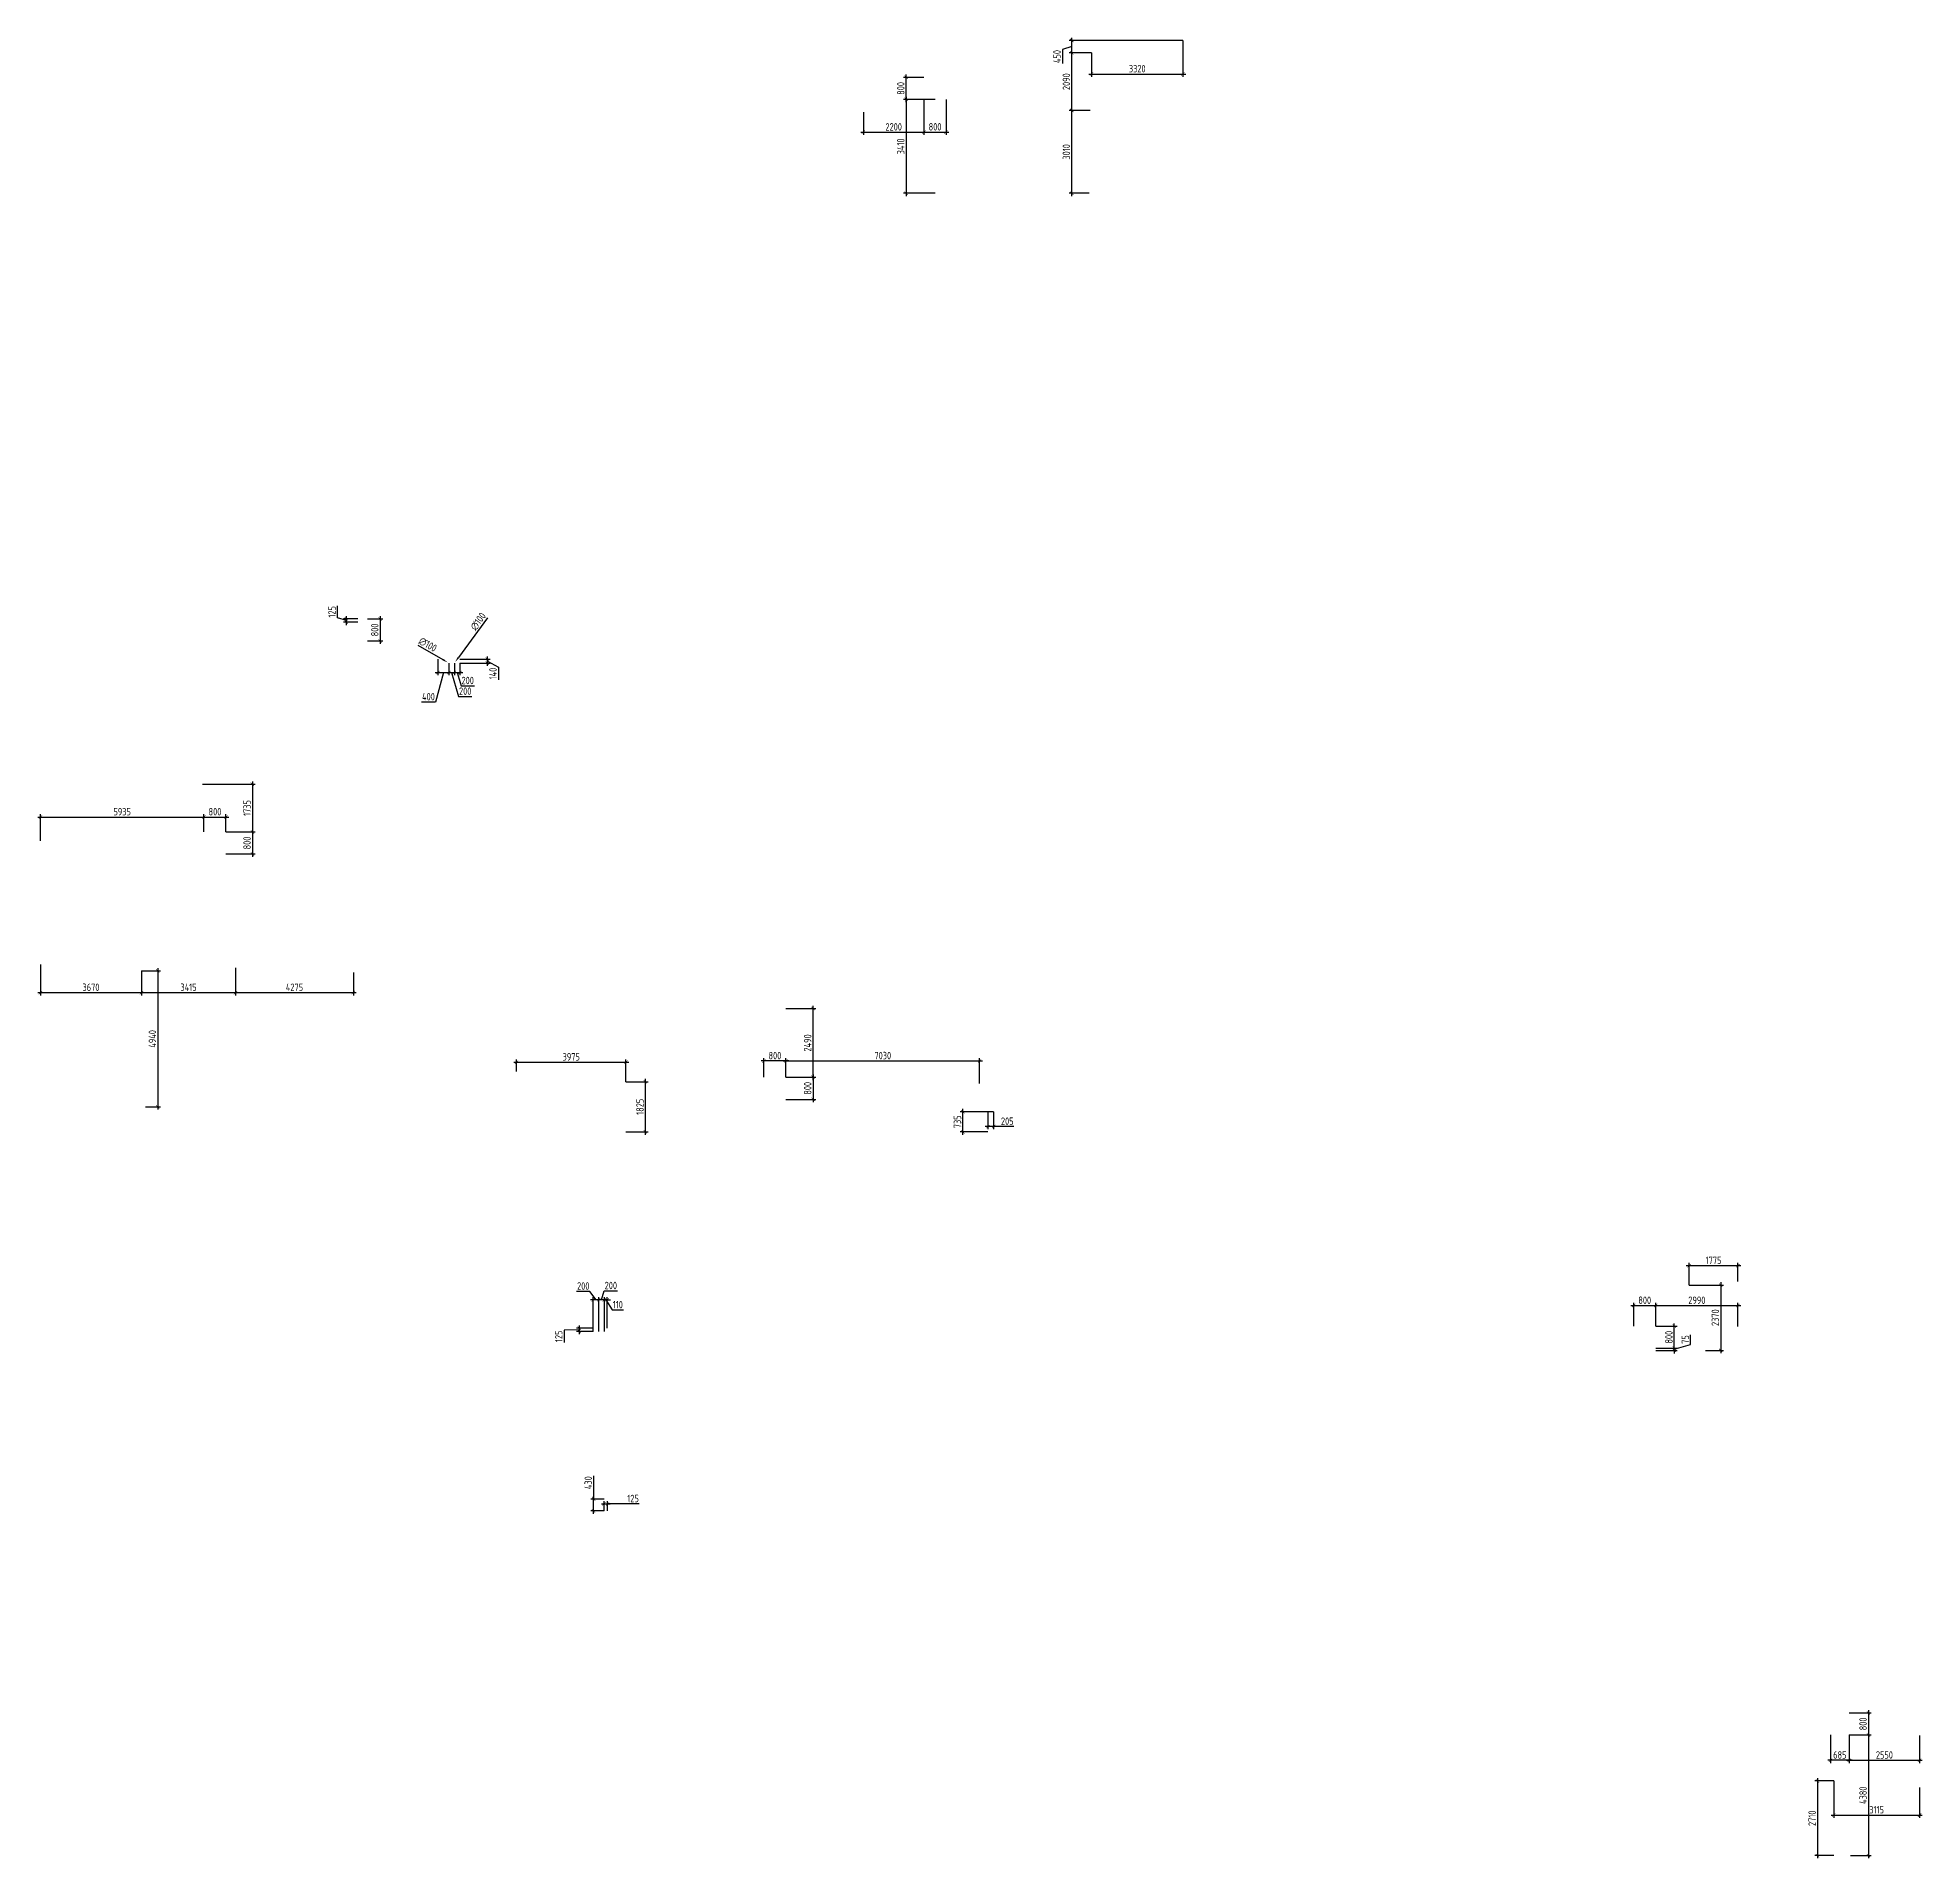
# Model space of a CAD drawing. Header units: millimetres. Extents: x -346952 to 536090, y 55086 to 131231.
# Drawn here: x -346952 to -278527, y 55406 to 121501 of the extents above; entities that cross this region are included whole.
import ezdxf

# ---------------------------------------------------------------- set-up
doc = ezdxf.new("R2010")
doc.units = ezdxf.units.MM
doc.layers.add('РАЗМЕРЫ КРОВЛИ ОВ', color=204, linetype='Continuous')
doc.layers.get('0').off()
doc.styles.add('ISOCPEUR', font='isocpeur.ttf', dxfattribs={"width": 0.7})
doc.dimstyles.new('R_100', dxfattribs={"dimtxt": 270, "dimasz": 120, "dimexe": 100, "dimexo": 0, "dimgap": 60, "dimtad": 1, "dimdec": 0, "dimrnd": 5, "dimzin": 0, "dimdsep": 46, "dimtxsty": 'ISOCPEUR', "dimblk": 'ARCHTICK', "dimcen": 0, "dimdle": 100, "dimclrd": 256, "dimclre": 256, "dimclrt": 256, "dimadec": 0, "dimazin": 0, "dimtfac": 2, "dimtdec": 0, "dimtofl": 0, "dimtmove": 1, "dimatfit": 3, "dimfxl": 1, "dimtvp": 3, "dimtolj": 1, "dimtzin": 0, "dimarcsym": 0})

msp = doc.modelspace()

# ---------------------------------------------------------------- blocks, each defined once
blk = doc.blocks.new('_ArchTick')
at = {"color": 0, "linetype": 'ByBlock', "const_width": 0.15}
blk.add_lwpolyline([(-0.5, -0.5), (0.5, 0.5)], dxfattribs=at)
blk = doc.blocks.new('*D3475')
at = {"layer": 'РАЗМЕРЫ КРОВЛИ ОВ', "lineweight": -2, "transparency": 16777216}
for p, q in [((-305372, 121401), (-305372, 120081)), ((-308690, 120951), (-308690, 120081)), ((-308790, 120181), (-305272, 120181))]:
    blk.add_line(p, q, dxfattribs=at)
at = {"layer": 'РАЗМЕРЫ КРОВЛИ ОВ', "lineweight": -2, "transparency": 16777216, "xscale": 120, "yscale": 120, "zscale": 120, "rotation": 180}
blk.add_blockref('_ArchTick', (-308690, 120181), dxfattribs=at)
at = {"layer": 'РАЗМЕРЫ КРОВЛИ ОВ', "lineweight": -2, "transparency": 16777216, "xscale": 120, "yscale": 120, "zscale": 120}
blk.add_blockref('_ArchTick', (-305372, 120181), dxfattribs=at)
at = {"layer": 'РАЗМЕРЫ КРОВЛИ ОВ', "transparency": 16777216, "insert": (-307031, 120376), "char_height": 270, "attachment_point": 5, "style": 'ISOCPEUR'}
blk.add_mtext('\\A1;3320', dxfattribs=at)
blk = doc.blocks.new('*D3476')
at = {"layer": 'РАЗМЕРЫ КРОВЛИ ОВ', "lineweight": -2, "transparency": 16777216}
for p, q in [((-308739, 118860), (-309508, 118860)), ((-309408, 115751), (-309408, 118960)), ((-308781, 115851), (-309508, 115851))]:
    blk.add_line(p, q, dxfattribs=at)
at = {"layer": 'РАЗМЕРЫ КРОВЛИ ОВ', "lineweight": -2, "transparency": 16777216, "xscale": 120, "yscale": 120, "zscale": 120}
for p, rotation in [((-309408, 118860), 90), ((-309408, 115851), 270)]:
    blk.add_blockref('_ArchTick', p, dxfattribs=dict(at, rotation=rotation))
at = {"layer": 'РАЗМЕРЫ КРОВЛИ ОВ', "transparency": 16777216, "insert": (-309603, 117355), "char_height": 270, "attachment_point": 5, "rotation": 90, "style": 'ISOCPEUR'}
blk.add_mtext('\\A1;3010', dxfattribs=at)
blk = doc.blocks.new('*D3477')
at = {"layer": 'РАЗМЕРЫ КРОВЛИ ОВ', "lineweight": -2, "transparency": 16777216}
for p, q in [((-308690, 120951), (-309508, 120951)), ((-309408, 118760), (-309408, 121051)), ((-308739, 118860), (-309508, 118860))]:
    blk.add_line(p, q, dxfattribs=at)
at = {"layer": 'РАЗМЕРЫ КРОВЛИ ОВ', "lineweight": -2, "transparency": 16777216, "xscale": 120, "yscale": 120, "zscale": 120}
for p, rotation in [((-309408, 120951), 90), ((-309408, 118860), 270)]:
    blk.add_blockref('_ArchTick', p, dxfattribs=dict(at, rotation=rotation))
at = {"layer": 'РАЗМЕРЫ КРОВЛИ ОВ', "transparency": 16777216, "insert": (-309603, 119905), "char_height": 270, "attachment_point": 5, "rotation": 90, "style": 'ISOCPEUR'}
blk.add_mtext('\\A1;2090', dxfattribs=at)
blk = doc.blocks.new('*D3478')
at = {"layer": 'РАЗМЕРЫ КРОВЛИ ОВ', "lineweight": -2, "transparency": 16777216}
for p, q in [((-309408, 121176), (-309748, 121067)), ((-305372, 121401), (-309508, 121401)), ((-309408, 120851), (-309408, 121501)), ((-309748, 121067), (-309748, 120569)), ((-308690, 120951), (-309508, 120951))]:
    blk.add_line(p, q, dxfattribs=at)
at = {"layer": 'РАЗМЕРЫ КРОВЛИ ОВ', "lineweight": -2, "transparency": 16777216, "xscale": 120, "yscale": 120, "zscale": 120}
for p, rotation in [((-309408, 121401), 90), ((-309408, 120951), 270)]:
    blk.add_blockref('_ArchTick', p, dxfattribs=dict(at, rotation=rotation))
at = {"layer": 'РАЗМЕРЫ КРОВЛИ ОВ', "transparency": 16777216, "insert": (-309943, 120818), "char_height": 270, "attachment_point": 5, "rotation": 90, "style": 'ISOCPEUR'}
blk.add_mtext('\\A1;450', dxfattribs=at)
blk = doc.blocks.new('*D3479')
at = {"layer": 'РАЗМЕРЫ КРОВЛИ ОВ', "lineweight": -2, "transparency": 16777216}
for p, q in [((-314372, 119259), (-315521, 119259)), ((-315421, 119359), (-315421, 115751)), ((-314372, 115851), (-315521, 115851))]:
    blk.add_line(p, q, dxfattribs=at)
at = {"layer": 'РАЗМЕРЫ КРОВЛИ ОВ', "lineweight": -2, "transparency": 16777216, "xscale": 120, "yscale": 120, "zscale": 120}
for p, rotation in [((-315421, 119259), 90), ((-315421, 115851), 270)]:
    blk.add_blockref('_ArchTick', p, dxfattribs=dict(at, rotation=rotation))
at = {"layer": 'РАЗМЕРЫ КРОВЛИ ОВ', "transparency": 16777216, "insert": (-315616, 117555), "char_height": 270, "attachment_point": 5, "rotation": 90, "style": 'ISOCPEUR'}
blk.add_mtext('\\A1;3410', dxfattribs=at)
blk = doc.blocks.new('*D3480')
at = {"layer": 'РАЗМЕРЫ КРОВЛИ ОВ', "lineweight": -2, "transparency": 16777216}
for p, q in [((-314773, 120061), (-315521, 120061)), ((-315421, 119159), (-315421, 120161)), ((-314372, 119259), (-315521, 119259))]:
    blk.add_line(p, q, dxfattribs=at)
at = {"layer": 'РАЗМЕРЫ КРОВЛИ ОВ', "lineweight": -2, "transparency": 16777216, "xscale": 120, "yscale": 120, "zscale": 120}
for p, rotation in [((-315421, 120061), 90), ((-315421, 119259), 270)]:
    blk.add_blockref('_ArchTick', p, dxfattribs=dict(at, rotation=rotation))
at = {"layer": 'РАЗМЕРЫ КРОВЛИ ОВ', "transparency": 16777216, "insert": (-315616, 119660), "char_height": 270, "attachment_point": 5, "rotation": 90, "style": 'ISOCPEUR'}
blk.add_mtext('\\A1;800', dxfattribs=at)
blk = doc.blocks.new('*D3481')
at = {"layer": 'РАЗМЕРЫ КРОВЛИ ОВ', "lineweight": -2, "transparency": 16777216}
for p, q in [((-314773, 119259), (-314773, 117970)), ((-316972, 118801), (-316972, 117970)), ((-317072, 118070), (-314673, 118070))]:
    blk.add_line(p, q, dxfattribs=at)
at = {"layer": 'РАЗМЕРЫ КРОВЛИ ОВ', "lineweight": -2, "transparency": 16777216, "xscale": 120, "yscale": 120, "zscale": 120, "rotation": 180}
blk.add_blockref('_ArchTick', (-316972, 118070), dxfattribs=at)
at = {"layer": 'РАЗМЕРЫ КРОВЛИ ОВ', "lineweight": -2, "transparency": 16777216, "xscale": 120, "yscale": 120, "zscale": 120}
blk.add_blockref('_ArchTick', (-314773, 118070), dxfattribs=at)
at = {"layer": 'РАЗМЕРЫ КРОВЛИ ОВ', "transparency": 16777216, "insert": (-315873, 118265), "char_height": 270, "attachment_point": 5, "style": 'ISOCPEUR'}
blk.add_mtext('\\A1;2200', dxfattribs=at)
blk = doc.blocks.new('*D3482')
at = {"layer": 'РАЗМЕРЫ КРОВЛИ ОВ', "lineweight": -2, "transparency": 16777216}
for p, q in [((-314773, 119259), (-314773, 117970)), ((-313971, 119259), (-313971, 117970)), ((-314873, 118070), (-313871, 118070))]:
    blk.add_line(p, q, dxfattribs=at)
at = {"layer": 'РАЗМЕРЫ КРОВЛИ ОВ', "lineweight": -2, "transparency": 16777216, "xscale": 120, "yscale": 120, "zscale": 120, "rotation": 180}
blk.add_blockref('_ArchTick', (-314773, 118070), dxfattribs=at)
at = {"layer": 'РАЗМЕРЫ КРОВЛИ ОВ', "lineweight": -2, "transparency": 16777216, "xscale": 120, "yscale": 120, "zscale": 120}
blk.add_blockref('_ArchTick', (-313971, 118070), dxfattribs=at)
at = {"layer": 'РАЗМЕРЫ КРОВЛИ ОВ', "transparency": 16777216, "insert": (-314372, 118265), "char_height": 270, "attachment_point": 5, "style": 'ISOCPEUR'}
blk.add_mtext('\\A1;800', dxfattribs=at)
blk = doc.blocks.new('*D3483')
at = {"layer": 'РАЗМЕРЫ КРОВЛИ ОВ', "lineweight": -2, "transparency": 16777216}
for p, q in [((-332422, 98936), (-332422, 98356)), ((-332022, 98797), (-332022, 98356)), ((-332522, 98456), (-331922, 98456)), ((-332222, 98456), (-332515, 97383)), ((-332515, 97383), (-333013, 97383))]:
    blk.add_line(p, q, dxfattribs=at)
at = {"layer": 'РАЗМЕРЫ КРОВЛИ ОВ', "lineweight": -2, "transparency": 16777216, "xscale": 120, "yscale": 120, "zscale": 120, "rotation": 180}
blk.add_blockref('_ArchTick', (-332422, 98456), dxfattribs=at)
at = {"layer": 'РАЗМЕРЫ КРОВЛИ ОВ', "lineweight": -2, "transparency": 16777216, "xscale": 120, "yscale": 120, "zscale": 120}
blk.add_blockref('_ArchTick', (-332022, 98456), dxfattribs=at)
at = {"layer": 'РАЗМЕРЫ КРОВЛИ ОВ', "transparency": 16777216, "insert": (-332764, 97578), "char_height": 270, "attachment_point": 5, "style": 'ISOCPEUR'}
blk.add_mtext('\\A1;400', dxfattribs=at)
blk = doc.blocks.new('*D3484')
at = {"layer": 'РАЗМЕРЫ КРОВЛИ ОВ', "lineweight": -2, "transparency": 16777216}
for p, q in [((-332022, 98797), (-332022, 98356)), ((-331822, 98797), (-331822, 98356)), ((-332122, 98456), (-331722, 98456)), ((-331922, 98456), (-331669, 97583)), ((-331669, 97583), (-331190, 97583))]:
    blk.add_line(p, q, dxfattribs=at)
at = {"layer": 'РАЗМЕРЫ КРОВЛИ ОВ', "lineweight": -2, "transparency": 16777216, "xscale": 120, "yscale": 120, "zscale": 120, "rotation": 180}
blk.add_blockref('_ArchTick', (-332022, 98456), dxfattribs=at)
at = {"layer": 'РАЗМЕРЫ КРОВЛИ ОВ', "lineweight": -2, "transparency": 16777216, "xscale": 120, "yscale": 120, "zscale": 120}
blk.add_blockref('_ArchTick', (-331822, 98456), dxfattribs=at)
at = {"layer": 'РАЗМЕРЫ КРОВЛИ ОВ', "transparency": 16777216, "insert": (-331430, 97778), "char_height": 270, "attachment_point": 5, "style": 'ISOCPEUR'}
blk.add_mtext('\\A1;200', dxfattribs=at)
blk = doc.blocks.new('*D3485')
at = {"layer": 'РАЗМЕРЫ КРОВЛИ ОВ', "lineweight": -2, "transparency": 16777216}
for p, q in [((-331822, 98797), (-331822, 98356)), ((-331622, 98797), (-331622, 98356)), ((-331922, 98456), (-331522, 98456)), ((-331722, 98456), (-331578, 97970)), ((-331578, 97970), (-331099, 97970))]:
    blk.add_line(p, q, dxfattribs=at)
at = {"layer": 'РАЗМЕРЫ КРОВЛИ ОВ', "lineweight": -2, "transparency": 16777216, "xscale": 120, "yscale": 120, "zscale": 120, "rotation": 180}
blk.add_blockref('_ArchTick', (-331822, 98456), dxfattribs=at)
at = {"layer": 'РАЗМЕРЫ КРОВЛИ ОВ', "lineweight": -2, "transparency": 16777216, "xscale": 120, "yscale": 120, "zscale": 120}
blk.add_blockref('_ArchTick', (-331622, 98456), dxfattribs=at)
at = {"layer": 'РАЗМЕРЫ КРОВЛИ ОВ', "transparency": 16777216, "insert": (-331339, 98165), "char_height": 270, "attachment_point": 5, "style": 'ISOCPEUR'}
blk.add_mtext('\\A1;200', dxfattribs=at)
blk = doc.blocks.new('*D3486')
at = {"layer": 'РАЗМЕРЫ КРОВЛИ ОВ', "lineweight": -2, "transparency": 16777216}
for p, q in [((-331622, 98936), (-330527, 98936)), ((-331622, 98797), (-330527, 98797)), ((-330627, 98697), (-330627, 99036)), ((-330627, 98866), (-330227, 98648)), ((-330227, 98648), (-330227, 98188))]:
    blk.add_line(p, q, dxfattribs=at)
at = {"layer": 'РАЗМЕРЫ КРОВЛИ ОВ', "lineweight": -2, "transparency": 16777216, "xscale": 120, "yscale": 120, "zscale": 120}
for p, rotation in [((-330627, 98936), 90), ((-330627, 98797), 270)]:
    blk.add_blockref('_ArchTick', p, dxfattribs=dict(at, rotation=rotation))
at = {"layer": 'РАЗМЕРЫ КРОВЛИ ОВ', "transparency": 16777216, "insert": (-330422, 98418), "char_height": 270, "attachment_point": 5, "rotation": 90, "style": 'ISOCPEUR'}
blk.add_mtext('\\A1;140', dxfattribs=at)
blk = doc.blocks.new('*D3487')
at = {"layer": 'РАЗМЕРЫ КРОВЛИ ОВ', "lineweight": -2, "transparency": 16777216}
blk.add_line((-333153, 99451), (-332239, 98922), dxfattribs=at)
at = {"layer": 'РАЗМЕРЫ КРОВЛИ ОВ', "transparency": 16777216}
blk.add_solid([(-332222, 98951), (-332255, 98893), (-332065, 98822)], dxfattribs=at)
at = {"layer": 'РАЗМЕРЫ КРОВЛИ ОВ', "transparency": 16777216, "insert": (-332790, 99467), "char_height": 270, "attachment_point": 5, "rotation": 329.96097, "style": 'ISOCPEUR'}
blk.add_mtext('\\A1;∅100', dxfattribs=at)
blk = doc.blocks.new('*D3488')
at = {"layer": 'РАЗМЕРЫ КРОВЛИ ОВ', "lineweight": -2, "transparency": 16777216}
blk.add_line((-330619, 100437), (-331674, 98999), dxfattribs=at)
at = {"layer": 'РАЗМЕРЫ КРОВЛИ ОВ', "transparency": 16777216}
blk.add_solid([(-331701, 99018), (-331647, 98979), (-331793, 98837)], dxfattribs=at)
at = {"layer": 'РАЗМЕРЫ КРОВЛИ ОВ', "transparency": 16777216, "insert": (-330957, 100306), "char_height": 270, "attachment_point": 5, "rotation": 53.73003, "style": 'ISOCPEUR'}
blk.add_mtext('\\A1;∅100', dxfattribs=at)
blk = doc.blocks.new('*D3489')
at = {"layer": 'РАЗМЕРЫ КРОВЛИ ОВ', "lineweight": -2, "transparency": 16777216}
for p, q in [((-336071, 100437), (-336071, 100878)), ((-335746, 100339), (-336071, 100437)), ((-335324, 100401), (-335846, 100401)), ((-335324, 100278), (-335846, 100278)), ((-335746, 100178), (-335746, 100501))]:
    blk.add_line(p, q, dxfattribs=at)
at = {"layer": 'РАЗМЕРЫ КРОВЛИ ОВ', "lineweight": -2, "transparency": 16777216, "xscale": 120, "yscale": 120, "zscale": 120}
for p, rotation in [((-335746, 100401), 90), ((-335746, 100278), 270)]:
    blk.add_blockref('_ArchTick', p, dxfattribs=dict(at, rotation=rotation))
at = {"layer": 'РАЗМЕРЫ КРОВЛИ ОВ', "transparency": 16777216, "insert": (-336266, 100657), "char_height": 270, "attachment_point": 5, "rotation": 90, "style": 'ISOCPEUR'}
blk.add_mtext('\\A1;125', dxfattribs=at)
blk = doc.blocks.new('*D3490')
at = {"layer": 'РАЗМЕРЫ КРОВЛИ ОВ', "lineweight": -2, "transparency": 16777216}
for p, q in [((-334972, 100401), (-334419, 100401)), ((-334519, 100501), (-334519, 99500)), ((-334972, 99600), (-334419, 99600))]:
    blk.add_line(p, q, dxfattribs=at)
at = {"layer": 'РАЗМЕРЫ КРОВЛИ ОВ', "lineweight": -2, "transparency": 16777216, "xscale": 120, "yscale": 120, "zscale": 120}
for p, rotation in [((-334519, 100401), 90), ((-334519, 99600), 270)]:
    blk.add_blockref('_ArchTick', p, dxfattribs=dict(at, rotation=rotation))
at = {"layer": 'РАЗМЕРЫ КРОВЛИ ОВ', "transparency": 16777216, "insert": (-334714, 100000), "char_height": 270, "attachment_point": 5, "rotation": 90, "style": 'ISOCPEUR'}
blk.add_mtext('\\A1;800', dxfattribs=at)
blk = doc.blocks.new('*D3491')
at = {"layer": 'РАЗМЕРЫ КРОВЛИ ОВ', "lineweight": -2, "transparency": 16777216}
for p, q in [((-346952, 93207), (-340817, 93207)), ((-346852, 92340), (-346852, 93307)), ((-340917, 92667), (-340917, 93307))]:
    blk.add_line(p, q, dxfattribs=at)
at = {"layer": 'РАЗМЕРЫ КРОВЛИ ОВ', "lineweight": -2, "transparency": 16777216, "xscale": 120, "yscale": 120, "zscale": 120, "rotation": 180}
blk.add_blockref('_ArchTick', (-346852, 93207), dxfattribs=at)
at = {"layer": 'РАЗМЕРЫ КРОВЛИ ОВ', "lineweight": -2, "transparency": 16777216, "xscale": 120, "yscale": 120, "zscale": 120}
blk.add_blockref('_ArchTick', (-340917, 93207), dxfattribs=at)
at = {"layer": 'РАЗМЕРЫ КРОВЛИ ОВ', "transparency": 16777216, "insert": (-343885, 93402), "char_height": 270, "attachment_point": 5, "style": 'ISOCPEUR'}
blk.add_mtext('\\A1;5935', dxfattribs=at)
blk = doc.blocks.new('*D3492')
at = {"layer": 'РАЗМЕРЫ КРОВЛИ ОВ', "lineweight": -2, "transparency": 16777216}
for p, q in [((-341017, 93207), (-340016, 93207)), ((-340917, 92667), (-340917, 93307)), ((-340116, 92667), (-340116, 93307))]:
    blk.add_line(p, q, dxfattribs=at)
at = {"layer": 'РАЗМЕРЫ КРОВЛИ ОВ', "lineweight": -2, "transparency": 16777216, "xscale": 120, "yscale": 120, "zscale": 120, "rotation": 180}
blk.add_blockref('_ArchTick', (-340917, 93207), dxfattribs=at)
at = {"layer": 'РАЗМЕРЫ КРОВЛИ ОВ', "lineweight": -2, "transparency": 16777216, "xscale": 120, "yscale": 120, "zscale": 120}
blk.add_blockref('_ArchTick', (-340116, 93207), dxfattribs=at)
at = {"layer": 'РАЗМЕРЫ КРОВЛИ ОВ', "transparency": 16777216, "insert": (-340516, 93402), "char_height": 270, "attachment_point": 5, "style": 'ISOCPEUR'}
blk.add_mtext('\\A1;800', dxfattribs=at)
blk = doc.blocks.new('*D3493')
at = {"layer": 'РАЗМЕРЫ КРОВЛИ ОВ', "lineweight": -2, "transparency": 16777216}
for p, q in [((-339155, 94501), (-339155, 92567)), ((-340972, 94401), (-339055, 94401)), ((-340116, 92667), (-339055, 92667))]:
    blk.add_line(p, q, dxfattribs=at)
at = {"layer": 'РАЗМЕРЫ КРОВЛИ ОВ', "lineweight": -2, "transparency": 16777216, "xscale": 120, "yscale": 120, "zscale": 120}
for p, rotation in [((-339155, 94401), 90), ((-339155, 92667), 270)]:
    blk.add_blockref('_ArchTick', p, dxfattribs=dict(at, rotation=rotation))
at = {"layer": 'РАЗМЕРЫ КРОВЛИ ОВ', "transparency": 16777216, "insert": (-339350, 93534), "char_height": 270, "attachment_point": 5, "rotation": 90, "style": 'ISOCPEUR'}
blk.add_mtext('\\A1;1735', dxfattribs=at)
blk = doc.blocks.new('*D3494')
at = {"layer": 'РАЗМЕРЫ КРОВЛИ ОВ', "lineweight": -2, "transparency": 16777216}
for p, q in [((-340116, 92667), (-339055, 92667)), ((-339155, 92767), (-339155, 91766)), ((-340116, 91866), (-339055, 91866))]:
    blk.add_line(p, q, dxfattribs=at)
at = {"layer": 'РАЗМЕРЫ КРОВЛИ ОВ', "lineweight": -2, "transparency": 16777216, "xscale": 120, "yscale": 120, "zscale": 120}
for p, rotation in [((-339155, 92667), 90), ((-339155, 91866), 270)]:
    blk.add_blockref('_ArchTick', p, dxfattribs=dict(at, rotation=rotation))
at = {"layer": 'РАЗМЕРЫ КРОВЛИ ОВ', "transparency": 16777216, "insert": (-339350, 92266), "char_height": 270, "attachment_point": 5, "rotation": 90, "style": 'ISOCPEUR'}
blk.add_mtext('\\A1;800', dxfattribs=at)
blk = doc.blocks.new('*D3495')
at = {"layer": 'РАЗМЕРЫ КРОВЛИ ОВ', "lineweight": -2, "transparency": 16777216}
for p, q in [((-319785, 86253), (-318702, 86253)), ((-318802, 83661), (-318802, 86353)), ((-319785, 83761), (-318702, 83761))]:
    blk.add_line(p, q, dxfattribs=at)
at = {"layer": 'РАЗМЕРЫ КРОВЛИ ОВ', "lineweight": -2, "transparency": 16777216, "xscale": 120, "yscale": 120, "zscale": 120}
for p, rotation in [((-318802, 86253), 90), ((-318802, 83761), 270)]:
    blk.add_blockref('_ArchTick', p, dxfattribs=dict(at, rotation=rotation))
at = {"layer": 'РАЗМЕРЫ КРОВЛИ ОВ', "transparency": 16777216, "insert": (-318997, 85007), "char_height": 270, "attachment_point": 5, "rotation": 90, "style": 'ISOCPEUR'}
blk.add_mtext('\\A1;2490', dxfattribs=at)
blk = doc.blocks.new('*D3496')
at = {"layer": 'РАЗМЕРЫ КРОВЛИ ОВ', "lineweight": -2, "transparency": 16777216}
for p, q in [((-319785, 83761), (-318702, 83761)), ((-318802, 83861), (-318802, 82859)), ((-319785, 82959), (-318702, 82959))]:
    blk.add_line(p, q, dxfattribs=at)
at = {"layer": 'РАЗМЕРЫ КРОВЛИ ОВ', "lineweight": -2, "transparency": 16777216, "xscale": 120, "yscale": 120, "zscale": 120}
for p, rotation in [((-318802, 83761), 90), ((-318802, 82959), 270)]:
    blk.add_blockref('_ArchTick', p, dxfattribs=dict(at, rotation=rotation))
at = {"layer": 'РАЗМЕРЫ КРОВЛИ ОВ', "transparency": 16777216, "insert": (-318997, 83360), "char_height": 270, "attachment_point": 5, "rotation": 90, "style": 'ISOCPEUR'}
blk.add_mtext('\\A1;800', dxfattribs=at)
blk = doc.blocks.new('*D3497')
at = {"layer": 'РАЗМЕРЫ КРОВЛИ ОВ', "lineweight": -2, "transparency": 16777216}
for p, q in [((-319685, 84353), (-320687, 84353)), ((-320587, 83761), (-320587, 84453)), ((-319785, 83761), (-319785, 84453))]:
    blk.add_line(p, q, dxfattribs=at)
at = {"layer": 'РАЗМЕРЫ КРОВЛИ ОВ', "lineweight": -2, "transparency": 16777216, "xscale": 120, "yscale": 120, "zscale": 120, "rotation": 180}
blk.add_blockref('_ArchTick', (-320587, 84353), dxfattribs=at)
at = {"layer": 'РАЗМЕРЫ КРОВЛИ ОВ', "lineweight": -2, "transparency": 16777216, "xscale": 120, "yscale": 120, "zscale": 120}
blk.add_blockref('_ArchTick', (-319785, 84353), dxfattribs=at)
at = {"layer": 'РАЗМЕРЫ КРОВЛИ ОВ', "transparency": 16777216, "insert": (-320186, 84548), "char_height": 270, "attachment_point": 5, "style": 'ISOCPEUR'}
blk.add_mtext('\\A1;800', dxfattribs=at)
blk = doc.blocks.new('*D3498')
at = {"layer": 'РАЗМЕРЫ КРОВЛИ ОВ', "lineweight": -2, "transparency": 16777216}
for p, q in [((-319885, 84353), (-312653, 84353)), ((-319785, 83761), (-319785, 84453)), ((-312753, 83533), (-312753, 84453))]:
    blk.add_line(p, q, dxfattribs=at)
at = {"layer": 'РАЗМЕРЫ КРОВЛИ ОВ', "lineweight": -2, "transparency": 16777216, "xscale": 120, "yscale": 120, "zscale": 120, "rotation": 180}
blk.add_blockref('_ArchTick', (-319785, 84353), dxfattribs=at)
at = {"layer": 'РАЗМЕРЫ КРОВЛИ ОВ', "lineweight": -2, "transparency": 16777216, "xscale": 120, "yscale": 120, "zscale": 120}
blk.add_blockref('_ArchTick', (-312753, 84353), dxfattribs=at)
at = {"layer": 'РАЗМЕРЫ КРОВЛИ ОВ', "transparency": 16777216, "insert": (-316269, 84548), "char_height": 270, "attachment_point": 5, "style": 'ISOCPEUR'}
blk.add_mtext('\\A1;7030', dxfattribs=at)
blk = doc.blocks.new('*D3499')
at = {"layer": 'РАЗМЕРЫ КРОВЛИ ОВ', "lineweight": -2, "transparency": 16777216}
for p, q in [((-312246, 82511), (-313462, 82511)), ((-313362, 81676), (-313362, 82611)), ((-312453, 81776), (-313462, 81776))]:
    blk.add_line(p, q, dxfattribs=at)
at = {"layer": 'РАЗМЕРЫ КРОВЛИ ОВ', "lineweight": -2, "transparency": 16777216, "xscale": 120, "yscale": 120, "zscale": 120}
for p, rotation in [((-313362, 82511), 90), ((-313362, 81776), 270)]:
    blk.add_blockref('_ArchTick', p, dxfattribs=dict(at, rotation=rotation))
at = {"layer": 'РАЗМЕРЫ КРОВЛИ ОВ', "transparency": 16777216, "insert": (-313557, 82143), "char_height": 270, "attachment_point": 5, "rotation": 90, "style": 'ISOCPEUR'}
blk.add_mtext('\\A1;735', dxfattribs=at)
blk = doc.blocks.new('*D3500')
at = {"layer": 'РАЗМЕРЫ КРОВЛИ ОВ', "lineweight": -2, "transparency": 16777216}
for p, q in [((-312453, 82511), (-312453, 81871)), ((-312246, 82511), (-312246, 81871)), ((-312146, 81971), (-312553, 81971)), ((-311511, 81971), (-312246, 81971))]:
    blk.add_line(p, q, dxfattribs=at)
at = {"layer": 'РАЗМЕРЫ КРОВЛИ ОВ', "lineweight": -2, "transparency": 16777216, "xscale": 120, "yscale": 120, "zscale": 120, "rotation": 180}
blk.add_blockref('_ArchTick', (-312453, 81971), dxfattribs=at)
at = {"layer": 'РАЗМЕРЫ КРОВЛИ ОВ', "lineweight": -2, "transparency": 16777216, "xscale": 120, "yscale": 120, "zscale": 120}
blk.add_blockref('_ArchTick', (-312246, 81971), dxfattribs=at)
at = {"layer": 'РАЗМЕРЫ КРОВЛИ ОВ', "transparency": 16777216, "insert": (-311750, 82166), "char_height": 270, "attachment_point": 5, "style": 'ISOCPEUR'}
blk.add_mtext('\\A1;205', dxfattribs=at)
blk = doc.blocks.new('*D3501')
at = {"layer": 'РАЗМЕРЫ КРОВЛИ ОВ', "lineweight": -2, "transparency": 16777216}
for p, q in [((-327284, 74591), (-327838, 74576)), ((-326779, 74654), (-327384, 74654)), ((-327284, 74429), (-327284, 74754)), ((-327838, 74576), (-327838, 74135)), ((-326779, 74529), (-327384, 74529))]:
    blk.add_line(p, q, dxfattribs=at)
at = {"layer": 'РАЗМЕРЫ КРОВЛИ ОВ', "lineweight": -2, "transparency": 16777216, "xscale": 120, "yscale": 120, "zscale": 120}
for p, rotation in [((-327284, 74654), 90), ((-327284, 74529), 270)]:
    blk.add_blockref('_ArchTick', p, dxfattribs=dict(at, rotation=rotation))
at = {"layer": 'РАЗМЕРЫ КРОВЛИ ОВ', "transparency": 16777216, "insert": (-328033, 74356), "char_height": 270, "attachment_point": 5, "rotation": 90, "style": 'ISOCPEUR'}
blk.add_mtext('\\A1;125', dxfattribs=at)
blk = doc.blocks.new('*D3502')
at = {"layer": 'РАЗМЕРЫ КРОВЛИ ОВ', "lineweight": -2, "transparency": 16777216}
for p, q in [((-326479, 75681), (-326381, 76006)), ((-326381, 76006), (-325902, 76006)), ((-326279, 75681), (-326679, 75681)), ((-326579, 74529), (-326579, 75781)), ((-326379, 74529), (-326379, 75781))]:
    blk.add_line(p, q, dxfattribs=at)
at = {"layer": 'РАЗМЕРЫ КРОВЛИ ОВ', "lineweight": -2, "transparency": 16777216, "xscale": 120, "yscale": 120, "zscale": 120, "rotation": 180}
blk.add_blockref('_ArchTick', (-326579, 75681), dxfattribs=at)
at = {"layer": 'РАЗМЕРЫ КРОВЛИ ОВ', "lineweight": -2, "transparency": 16777216, "xscale": 120, "yscale": 120, "zscale": 120}
blk.add_blockref('_ArchTick', (-326379, 75681), dxfattribs=at)
at = {"layer": 'РАЗМЕРЫ КРОВЛИ ОВ', "transparency": 16777216, "insert": (-326142, 76201), "char_height": 270, "attachment_point": 5, "style": 'ISOCPEUR'}
blk.add_mtext('\\A1;200', dxfattribs=at)
blk = doc.blocks.new('*D3503')
at = {"layer": 'РАЗМЕРЫ КРОВЛИ ОВ', "lineweight": -2, "transparency": 16777216}
for p, q in [((-326905, 75986), (-327384, 75986)), ((-326679, 75681), (-326905, 75986)), ((-326479, 75681), (-326879, 75681)), ((-326779, 74529), (-326779, 75781)), ((-326579, 74529), (-326579, 75781))]:
    blk.add_line(p, q, dxfattribs=at)
at = {"layer": 'РАЗМЕРЫ КРОВЛИ ОВ', "lineweight": -2, "transparency": 16777216, "xscale": 120, "yscale": 120, "zscale": 120, "rotation": 180}
blk.add_blockref('_ArchTick', (-326779, 75681), dxfattribs=at)
at = {"layer": 'РАЗМЕРЫ КРОВЛИ ОВ', "lineweight": -2, "transparency": 16777216, "xscale": 120, "yscale": 120, "zscale": 120}
blk.add_blockref('_ArchTick', (-326579, 75681), dxfattribs=at)
at = {"layer": 'РАЗМЕРЫ КРОВЛИ ОВ', "transparency": 16777216, "insert": (-327144, 76181), "char_height": 270, "attachment_point": 5, "style": 'ISOCPEUR'}
blk.add_mtext('\\A1;200', dxfattribs=at)
blk = doc.blocks.new('*D3504')
at = {"layer": 'РАЗМЕРЫ КРОВЛИ ОВ', "lineweight": -2, "transparency": 16777216}
for p, q in [((-326379, 75681), (-326499, 75681)), ((-326379, 74529), (-326379, 75781)), ((-326379, 75681), (-326271, 75681)), ((-326325, 75681), (-326092, 75312)), ((-326271, 74654), (-326271, 75781)), ((-326271, 75681), (-326151, 75681)), ((-326092, 75312), (-325689, 75312))]:
    blk.add_line(p, q, dxfattribs=at)
at = {"layer": 'РАЗМЕРЫ КРОВЛИ ОВ', "lineweight": -2, "transparency": 16777216, "xscale": 120, "yscale": 120, "zscale": 120}
blk.add_blockref('_ArchTick', (-326379, 75681), dxfattribs=at)
at = {"layer": 'РАЗМЕРЫ КРОВЛИ ОВ', "lineweight": -2, "transparency": 16777216, "xscale": 120, "yscale": 120, "zscale": 120, "rotation": 180}
blk.add_blockref('_ArchTick', (-326271, 75681), dxfattribs=at)
at = {"layer": 'РАЗМЕРЫ КРОВЛИ ОВ', "transparency": 16777216, "insert": (-325890, 75507), "char_height": 270, "attachment_point": 5, "style": 'ISOCPEUR'}
blk.add_mtext('\\A1;110', dxfattribs=at)
blk = doc.blocks.new('*D3505')
at = {"layer": 'РАЗМЕРЫ КРОВЛИ ОВ', "lineweight": -2, "transparency": 16777216}
for p, q in [((-326488, 68273), (-326162, 68273)), ((-326388, 68016), (-326388, 68373)), ((-326262, 68016), (-326262, 68373)), ((-325115, 68273), (-326262, 68273))]:
    blk.add_line(p, q, dxfattribs=at)
at = {"layer": 'РАЗМЕРЫ КРОВЛИ ОВ', "lineweight": -2, "transparency": 16777216, "xscale": 120, "yscale": 120, "zscale": 120, "rotation": 180}
blk.add_blockref('_ArchTick', (-326388, 68273), dxfattribs=at)
at = {"layer": 'РАЗМЕРЫ КРОВЛИ ОВ', "lineweight": -2, "transparency": 16777216, "xscale": 120, "yscale": 120, "zscale": 120}
blk.add_blockref('_ArchTick', (-326262, 68273), dxfattribs=at)
at = {"layer": 'РАЗМЕРЫ КРОВЛИ ОВ', "transparency": 16777216, "insert": (-325336, 68468), "char_height": 270, "attachment_point": 5, "style": 'ISOCPEUR'}
blk.add_mtext('\\A1;125', dxfattribs=at)
blk = doc.blocks.new('*D3506')
at = {"layer": 'РАЗМЕРЫ КРОВЛИ ОВ', "lineweight": -2, "transparency": 16777216}
for p, q in [((-326770, 69291), (-326770, 68445)), ((-326387, 68445), (-326870, 68445)), ((-326770, 67916), (-326770, 68545)), ((-326387, 68016), (-326870, 68016))]:
    blk.add_line(p, q, dxfattribs=at)
at = {"layer": 'РАЗМЕРЫ КРОВЛИ ОВ', "lineweight": -2, "transparency": 16777216, "xscale": 120, "yscale": 120, "zscale": 120}
for p, rotation in [((-326770, 68445), 90), ((-326770, 68016), 270)]:
    blk.add_blockref('_ArchTick', p, dxfattribs=dict(at, rotation=rotation))
at = {"layer": 'РАЗМЕРЫ КРОВЛИ ОВ', "transparency": 16777216, "insert": (-326965, 69042), "char_height": 270, "attachment_point": 5, "rotation": 90, "style": 'ISOCPEUR'}
blk.add_mtext('\\A1;430', dxfattribs=at)
blk = doc.blocks.new('*D3507')
at = {"layer": 'РАЗМЕРЫ КРОВЛИ ОВ', "lineweight": -2, "transparency": 16777216}
for p, q in [((-288206, 73924), (-287433, 73924)), ((-287533, 73886), (-286938, 74064)), ((-287533, 73924), (-287533, 74044)), ((-287533, 73847), (-287533, 73924)), ((-286938, 74064), (-286938, 74411)), ((-288202, 73847), (-287433, 73847)), ((-287533, 73847), (-287533, 73727))]:
    blk.add_line(p, q, dxfattribs=at)
at = {"layer": 'РАЗМЕРЫ КРОВЛИ ОВ', "lineweight": -2, "transparency": 16777216, "xscale": 120, "yscale": 120, "zscale": 120}
for p, rotation in [((-287533, 73924), 270), ((-287533, 73847), 90)]:
    blk.add_blockref('_ArchTick', p, dxfattribs=dict(at, rotation=rotation))
at = {"layer": 'РАЗМЕРЫ КРОВЛИ ОВ', "transparency": 16777216, "insert": (-287133, 74238), "char_height": 270, "attachment_point": 5, "rotation": 90, "style": 'ISOCPEUR'}
blk.add_mtext('\\A1;75', dxfattribs=at)
blk = doc.blocks.new('*D3508')
at = {"layer": 'РАЗМЕРЫ КРОВЛИ ОВ', "lineweight": -2, "transparency": 16777216}
for p, q in [((-288206, 74724), (-287433, 74724)), ((-287533, 73824), (-287533, 74824)), ((-288206, 73924), (-287433, 73924))]:
    blk.add_line(p, q, dxfattribs=at)
at = {"layer": 'РАЗМЕРЫ КРОВЛИ ОВ', "lineweight": -2, "transparency": 16777216, "xscale": 120, "yscale": 120, "zscale": 120}
for p, rotation in [((-287533, 74724), 90), ((-287533, 73924), 270)]:
    blk.add_blockref('_ArchTick', p, dxfattribs=dict(at, rotation=rotation))
at = {"layer": 'РАЗМЕРЫ КРОВЛИ ОВ', "transparency": 16777216, "insert": (-287728, 74324), "char_height": 270, "attachment_point": 5, "rotation": 90, "style": 'ISOCPEUR'}
blk.add_mtext('\\A1;800', dxfattribs=at)
blk = doc.blocks.new('*D3509')
at = {"layer": 'РАЗМЕРЫ КРОВЛИ ОВ', "lineweight": -2, "transparency": 16777216}
for p, q in [((-289106, 75472), (-288106, 75472)), ((-289006, 74724), (-289006, 75572)), ((-288206, 74724), (-288206, 75572))]:
    blk.add_line(p, q, dxfattribs=at)
at = {"layer": 'РАЗМЕРЫ КРОВЛИ ОВ', "lineweight": -2, "transparency": 16777216, "xscale": 120, "yscale": 120, "zscale": 120, "rotation": 180}
blk.add_blockref('_ArchTick', (-289006, 75472), dxfattribs=at)
at = {"layer": 'РАЗМЕРЫ КРОВЛИ ОВ', "lineweight": -2, "transparency": 16777216, "xscale": 120, "yscale": 120, "zscale": 120}
blk.add_blockref('_ArchTick', (-288206, 75472), dxfattribs=at)
at = {"layer": 'РАЗМЕРЫ КРОВЛИ ОВ', "transparency": 16777216, "insert": (-288606, 75667), "char_height": 270, "attachment_point": 5, "style": 'ISOCPEUR'}
blk.add_mtext('\\A1;800', dxfattribs=at)
blk = doc.blocks.new('*D3510')
at = {"layer": 'РАЗМЕРЫ КРОВЛИ ОВ', "lineweight": -2, "transparency": 16777216}
for p, q in [((-288306, 75472), (-285119, 75472)), ((-288206, 74724), (-288206, 75572)), ((-285219, 74714), (-285219, 75572))]:
    blk.add_line(p, q, dxfattribs=at)
at = {"layer": 'РАЗМЕРЫ КРОВЛИ ОВ', "lineweight": -2, "transparency": 16777216, "xscale": 120, "yscale": 120, "zscale": 120, "rotation": 180}
blk.add_blockref('_ArchTick', (-288206, 75472), dxfattribs=at)
at = {"layer": 'РАЗМЕРЫ КРОВЛИ ОВ', "lineweight": -2, "transparency": 16777216, "xscale": 120, "yscale": 120, "zscale": 120}
blk.add_blockref('_ArchTick', (-285219, 75472), dxfattribs=at)
at = {"layer": 'РАЗМЕРЫ КРОВЛИ ОВ', "transparency": 16777216, "insert": (-286712, 75667), "char_height": 270, "attachment_point": 5, "style": 'ISOCPEUR'}
blk.add_mtext('\\A1;2990', dxfattribs=at)
blk = doc.blocks.new('*D3511')
at = {"layer": 'РАЗМЕРЫ КРОВЛИ ОВ', "lineweight": -2, "transparency": 16777216}
for p, q in [((-281863, 59885), (-281863, 58863)), ((-281179, 59885), (-281179, 58863)), ((-281079, 58963), (-281963, 58963))]:
    blk.add_line(p, q, dxfattribs=at)
at = {"layer": 'РАЗМЕРЫ КРОВЛИ ОВ', "lineweight": -2, "transparency": 16777216, "xscale": 120, "yscale": 120, "zscale": 120, "rotation": 180}
blk.add_blockref('_ArchTick', (-281863, 58963), dxfattribs=at)
at = {"layer": 'РАЗМЕРЫ КРОВЛИ ОВ', "lineweight": -2, "transparency": 16777216, "xscale": 120, "yscale": 120, "zscale": 120}
blk.add_blockref('_ArchTick', (-281179, 58963), dxfattribs=at)
at = {"layer": 'РАЗМЕРЫ КРОВЛИ ОВ', "transparency": 16777216, "insert": (-281521, 59158), "char_height": 270, "attachment_point": 5, "style": 'ISOCPEUR'}
blk.add_mtext('\\A1;685', dxfattribs=at)
blk = doc.blocks.new('*D3512')
at = {"layer": 'РАЗМЕРЫ КРОВЛИ ОВ', "lineweight": -2, "transparency": 16777216}
for p, q in [((-281179, 59885), (-281179, 58863)), ((-278627, 59859), (-278627, 58863)), ((-281279, 58963), (-278527, 58963))]:
    blk.add_line(p, q, dxfattribs=at)
at = {"layer": 'РАЗМЕРЫ КРОВЛИ ОВ', "lineweight": -2, "transparency": 16777216, "xscale": 120, "yscale": 120, "zscale": 120, "rotation": 180}
blk.add_blockref('_ArchTick', (-281179, 58963), dxfattribs=at)
at = {"layer": 'РАЗМЕРЫ КРОВЛИ ОВ', "lineweight": -2, "transparency": 16777216, "xscale": 120, "yscale": 120, "zscale": 120}
blk.add_blockref('_ArchTick', (-278627, 58963), dxfattribs=at)
at = {"layer": 'РАЗМЕРЫ КРОВЛИ ОВ', "transparency": 16777216, "insert": (-279903, 59158), "char_height": 270, "attachment_point": 5, "style": 'ISOCPEUR'}
blk.add_mtext('\\A1;2550', dxfattribs=at)
blk = doc.blocks.new('*D3513')
at = {"layer": 'РАЗМЕРЫ КРОВЛИ ОВ', "lineweight": -2, "transparency": 16777216}
for p, q in [((-281179, 60686), (-280383, 60686)), ((-280483, 60786), (-280483, 59785)), ((-281179, 59885), (-280383, 59885))]:
    blk.add_line(p, q, dxfattribs=at)
at = {"layer": 'РАЗМЕРЫ КРОВЛИ ОВ', "lineweight": -2, "transparency": 16777216, "xscale": 120, "yscale": 120, "zscale": 120}
for p, rotation in [((-280483, 60686), 90), ((-280483, 59885), 270)]:
    blk.add_blockref('_ArchTick', p, dxfattribs=dict(at, rotation=rotation))
at = {"layer": 'РАЗМЕРЫ КРОВЛИ ОВ', "transparency": 16777216, "insert": (-280678, 60286), "char_height": 270, "attachment_point": 5, "rotation": 90, "style": 'ISOCPEUR'}
blk.add_mtext('\\A1;800', dxfattribs=at)
blk = doc.blocks.new('*D3514')
at = {"layer": 'РАЗМЕРЫ КРОВЛИ ОВ', "lineweight": -2, "transparency": 16777216}
for p, q in [((-281179, 59885), (-280383, 59885)), ((-280483, 59985), (-280483, 55406)), ((-281133, 55506), (-280383, 55506))]:
    blk.add_line(p, q, dxfattribs=at)
at = {"layer": 'РАЗМЕРЫ КРОВЛИ ОВ', "lineweight": -2, "transparency": 16777216, "xscale": 120, "yscale": 120, "zscale": 120}
for p, rotation in [((-280483, 59885), 90), ((-280483, 55506), 270)]:
    blk.add_blockref('_ArchTick', p, dxfattribs=dict(at, rotation=rotation))
at = {"layer": 'РАЗМЕРЫ КРОВЛИ ОВ', "transparency": 16777216, "insert": (-280678, 57695), "char_height": 270, "attachment_point": 5, "rotation": 90, "style": 'ISOCPEUR'}
blk.add_mtext('\\A1;4380', dxfattribs=at)
blk = doc.blocks.new('*D3762')
at = {"layer": 'РАЗМЕРЫ КРОВЛИ ОВ', "lineweight": -2, "transparency": 16777216}
for p, q in [((-346852, 87849), (-346852, 86734)), ((-343183, 87624), (-343183, 86734)), ((-346952, 86834), (-343083, 86834))]:
    blk.add_line(p, q, dxfattribs=at)
at = {"layer": 'РАЗМЕРЫ КРОВЛИ ОВ', "lineweight": -2, "transparency": 16777216, "xscale": 120, "yscale": 120, "zscale": 120, "rotation": 180}
blk.add_blockref('_ArchTick', (-346852, 86834), dxfattribs=at)
at = {"layer": 'РАЗМЕРЫ КРОВЛИ ОВ', "lineweight": -2, "transparency": 16777216, "xscale": 120, "yscale": 120, "zscale": 120}
blk.add_blockref('_ArchTick', (-343183, 86834), dxfattribs=at)
at = {"layer": 'РАЗМЕРЫ КРОВЛИ ОВ', "transparency": 16777216, "insert": (-345018, 87029), "char_height": 270, "attachment_point": 5, "style": 'ISOCPEUR'}
blk.add_mtext('\\A1;3670', dxfattribs=at)
blk = doc.blocks.new('*D3763')
at = {"layer": 'РАЗМЕРЫ КРОВЛИ ОВ', "lineweight": -2, "transparency": 16777216}
for p, q in [((-343183, 87624), (-343183, 86734)), ((-339768, 87732), (-339768, 86734)), ((-343283, 86834), (-339668, 86834))]:
    blk.add_line(p, q, dxfattribs=at)
at = {"layer": 'РАЗМЕРЫ КРОВЛИ ОВ', "lineweight": -2, "transparency": 16777216, "xscale": 120, "yscale": 120, "zscale": 120, "rotation": 180}
blk.add_blockref('_ArchTick', (-343183, 86834), dxfattribs=at)
at = {"layer": 'РАЗМЕРЫ КРОВЛИ ОВ', "lineweight": -2, "transparency": 16777216, "xscale": 120, "yscale": 120, "zscale": 120}
blk.add_blockref('_ArchTick', (-339768, 86834), dxfattribs=at)
at = {"layer": 'РАЗМЕРЫ КРОВЛИ ОВ', "transparency": 16777216, "insert": (-341475, 87029), "char_height": 270, "attachment_point": 5, "style": 'ISOCPEUR'}
blk.add_mtext('\\A1;3415', dxfattribs=at)
blk = doc.blocks.new('*D3764')
at = {"layer": 'РАЗМЕРЫ КРОВЛИ ОВ', "lineweight": -2, "transparency": 16777216}
for p, q in [((-339768, 87732), (-339768, 86734)), ((-335492, 87564), (-335492, 86734)), ((-339868, 86834), (-335392, 86834))]:
    blk.add_line(p, q, dxfattribs=at)
at = {"layer": 'РАЗМЕРЫ КРОВЛИ ОВ', "lineweight": -2, "transparency": 16777216, "xscale": 120, "yscale": 120, "zscale": 120, "rotation": 180}
blk.add_blockref('_ArchTick', (-339768, 86834), dxfattribs=at)
at = {"layer": 'РАЗМЕРЫ КРОВЛИ ОВ', "lineweight": -2, "transparency": 16777216, "xscale": 120, "yscale": 120, "zscale": 120}
blk.add_blockref('_ArchTick', (-335492, 86834), dxfattribs=at)
at = {"layer": 'РАЗМЕРЫ КРОВЛИ ОВ', "transparency": 16777216, "insert": (-337630, 87029), "char_height": 270, "attachment_point": 5, "style": 'ISOCPEUR'}
blk.add_mtext('\\A1;4275', dxfattribs=at)
blk = doc.blocks.new('*D3765')
at = {"layer": 'РАЗМЕРЫ КРОВЛИ ОВ', "lineweight": -2, "transparency": 16777216}
for p, q in [((-343183, 87624), (-342494, 87624)), ((-342594, 87724), (-342594, 82586)), ((-343043, 82686), (-342494, 82686))]:
    blk.add_line(p, q, dxfattribs=at)
at = {"layer": 'РАЗМЕРЫ КРОВЛИ ОВ', "lineweight": -2, "transparency": 16777216, "xscale": 120, "yscale": 120, "zscale": 120}
for p, rotation in [((-342594, 87624), 90), ((-342594, 82686), 270)]:
    blk.add_blockref('_ArchTick', p, dxfattribs=dict(at, rotation=rotation))
at = {"layer": 'РАЗМЕРЫ КРОВЛИ ОВ', "transparency": 16777216, "insert": (-342789, 85155), "char_height": 270, "attachment_point": 5, "rotation": 90, "style": 'ISOCPEUR'}
blk.add_mtext('\\A1;4940', dxfattribs=at)
blk = doc.blocks.new('*D3766')
at = {"layer": 'РАЗМЕРЫ КРОВЛИ ОВ', "lineweight": -2, "transparency": 16777216}
for p, q in [((-329669, 84307), (-325494, 84307)), ((-329569, 83975), (-329569, 84407)), ((-325594, 83600), (-325594, 84407))]:
    blk.add_line(p, q, dxfattribs=at)
at = {"layer": 'РАЗМЕРЫ КРОВЛИ ОВ', "lineweight": -2, "transparency": 16777216, "xscale": 120, "yscale": 120, "zscale": 120, "rotation": 180}
blk.add_blockref('_ArchTick', (-329569, 84307), dxfattribs=at)
at = {"layer": 'РАЗМЕРЫ КРОВЛИ ОВ', "lineweight": -2, "transparency": 16777216, "xscale": 120, "yscale": 120, "zscale": 120}
blk.add_blockref('_ArchTick', (-325594, 84307), dxfattribs=at)
at = {"layer": 'РАЗМЕРЫ КРОВЛИ ОВ', "transparency": 16777216, "insert": (-327582, 84502), "char_height": 270, "attachment_point": 5, "style": 'ISOCPEUR'}
blk.add_mtext('\\A1;3975', dxfattribs=at)
blk = doc.blocks.new('*D3767')
at = {"layer": 'РАЗМЕРЫ КРОВЛИ ОВ', "lineweight": -2, "transparency": 16777216}
for p, q in [((-325594, 83600), (-324791, 83600)), ((-324891, 83700), (-324891, 81676)), ((-325594, 81776), (-324791, 81776))]:
    blk.add_line(p, q, dxfattribs=at)
at = {"layer": 'РАЗМЕРЫ КРОВЛИ ОВ', "lineweight": -2, "transparency": 16777216, "xscale": 120, "yscale": 120, "zscale": 120}
for p, rotation in [((-324891, 83600), 90), ((-324891, 81776), 270)]:
    blk.add_blockref('_ArchTick', p, dxfattribs=dict(at, rotation=rotation))
at = {"layer": 'РАЗМЕРЫ КРОВЛИ ОВ', "transparency": 16777216, "insert": (-325086, 82688), "char_height": 270, "attachment_point": 5, "rotation": 90, "style": 'ISOCPEUR'}
blk.add_mtext('\\A1;1825', dxfattribs=at)
blk = doc.blocks.new('*D3768')
at = {"layer": 'РАЗМЕРЫ КРОВЛИ ОВ', "lineweight": -2, "transparency": 16777216}
for p, q in [((-287095, 76921), (-285119, 76921)), ((-286995, 76218), (-286995, 77021)), ((-285219, 76348), (-285219, 77021))]:
    blk.add_line(p, q, dxfattribs=at)
at = {"layer": 'РАЗМЕРЫ КРОВЛИ ОВ', "lineweight": -2, "transparency": 16777216, "xscale": 120, "yscale": 120, "zscale": 120, "rotation": 180}
blk.add_blockref('_ArchTick', (-286995, 76921), dxfattribs=at)
at = {"layer": 'РАЗМЕРЫ КРОВЛИ ОВ', "lineweight": -2, "transparency": 16777216, "xscale": 120, "yscale": 120, "zscale": 120}
blk.add_blockref('_ArchTick', (-285219, 76921), dxfattribs=at)
at = {"layer": 'РАЗМЕРЫ КРОВЛИ ОВ', "transparency": 16777216, "insert": (-286107, 77116), "char_height": 270, "attachment_point": 5, "style": 'ISOCPEUR'}
blk.add_mtext('\\A1;1775', dxfattribs=at)
blk = doc.blocks.new('*D3769')
at = {"layer": 'РАЗМЕРЫ КРОВЛИ ОВ', "lineweight": -2, "transparency": 16777216}
for p, q in [((-281742, 58214), (-281742, 56874)), ((-278627, 57980), (-278627, 56874)), ((-281842, 56974), (-278527, 56974))]:
    blk.add_line(p, q, dxfattribs=at)
at = {"layer": 'РАЗМЕРЫ КРОВЛИ ОВ', "lineweight": -2, "transparency": 16777216, "xscale": 120, "yscale": 120, "zscale": 120, "rotation": 180}
blk.add_blockref('_ArchTick', (-281742, 56974), dxfattribs=at)
at = {"layer": 'РАЗМЕРЫ КРОВЛИ ОВ', "lineweight": -2, "transparency": 16777216, "xscale": 120, "yscale": 120, "zscale": 120}
blk.add_blockref('_ArchTick', (-278627, 56974), dxfattribs=at)
at = {"layer": 'РАЗМЕРЫ КРОВЛИ ОВ', "transparency": 16777216, "insert": (-280185, 57169), "char_height": 270, "attachment_point": 5, "style": 'ISOCPEUR'}
blk.add_mtext('\\A1;3115', dxfattribs=at)
blk = doc.blocks.new('*D3770')
at = {"layer": 'РАЗМЕРЫ КРОВЛИ ОВ', "lineweight": -2, "transparency": 16777216}
for p, q in [((-281742, 58214), (-282432, 58214)), ((-282332, 58314), (-282332, 55406)), ((-281742, 55506), (-282432, 55506))]:
    blk.add_line(p, q, dxfattribs=at)
at = {"layer": 'РАЗМЕРЫ КРОВЛИ ОВ', "lineweight": -2, "transparency": 16777216, "xscale": 120, "yscale": 120, "zscale": 120}
for p, rotation in [((-282332, 58214), 90), ((-282332, 55506), 270)]:
    blk.add_blockref('_ArchTick', p, dxfattribs=dict(at, rotation=rotation))
at = {"layer": 'РАЗМЕРЫ КРОВЛИ ОВ', "transparency": 16777216, "insert": (-282527, 56860), "char_height": 270, "attachment_point": 5, "rotation": 90, "style": 'ISOCPEUR'}
blk.add_mtext('\\A1;2710', dxfattribs=at)
blk = doc.blocks.new('*D3771')
at = {"layer": 'РАЗМЕРЫ КРОВЛИ ОВ', "lineweight": -2, "transparency": 16777216}
for p, q in [((-286995, 76218), (-285748, 76218)), ((-285848, 76318), (-285848, 73747)), ((-286395, 73847), (-285748, 73847))]:
    blk.add_line(p, q, dxfattribs=at)
at = {"layer": 'РАЗМЕРЫ КРОВЛИ ОВ', "lineweight": -2, "transparency": 16777216, "xscale": 120, "yscale": 120, "zscale": 120}
for p, rotation in [((-285848, 76218), 90), ((-285848, 73847), 270)]:
    blk.add_blockref('_ArchTick', p, dxfattribs=dict(at, rotation=rotation))
at = {"layer": 'РАЗМЕРЫ КРОВЛИ ОВ', "transparency": 16777216, "insert": (-286043, 75033), "char_height": 270, "attachment_point": 5, "rotation": 90, "style": 'ISOCPEUR'}
blk.add_mtext('\\A1;2370', dxfattribs=at)

# ---------------------------------------------------------------- dimensions: what is measured, and where the dimension line sits
at = {"layer": 'РАЗМЕРЫ КРОВЛИ ОВ'}
for base, p1, p2, picture, middle in [((-309407.9, 121400.7), (-308690.2, 120950.9), (-305372.1, 121400.7), '*D3478', (-309748.1, 121007.4)), ((-330626.9718, 98935.6825), (-331622.1923, 98797.1872), (-331622.1923, 98935.6825), '*D3486', (-330226.9718, 98587.9242)), ((-327283.8, 74654), (-326778.7, 74528.9), (-326778.7, 74654), '*D3501', (-327838.2, 74516.3)), ((-326769.8, 68444.6), (-326386.5, 68016.5), (-326386.5, 68444.6), '*D3506', (-326713.9, 69042))]:
    dim = msp.add_linear_dim(base=base, p1=p1, p2=p2, angle=90, dimstyle='R_100', override={"dimpost": '\\X'}, dxfattribs=at)
    dim.commit()
    dim.dimension.update_dxf_attribs({"geometry": picture, "text_midpoint": middle, "dimtype": 160})
for base, p1, p2, picture, middle in [((-305372.1, 120180.6), (-308690.2, 120950.9), (-305372.1, 121400.7), '*D3475', (-307031.2, 120375.6)), ((-314773, 118069.7), (-316972.1, 118800.7), (-314773, 119259.5), '*D3481', (-315872.5, 118264.7)), ((-313971.4868, 118069.7018), (-314773.0049, 119259.4535), (-313971.4868, 119259.4535), '*D3482', (-314372.2459, 118264.7018)), ((-340917.2, 93207.1), (-346852.2, 92339.5), (-340917.2, 92667.4), '*D3491', (-343884.7, 93402.1)), ((-340115.6794, 93207.0707), (-340917.1975, 92667.358), (-340115.6794, 92667.358), '*D3492', (-340516.4385, 93402.0707)), ((-343182.9, 86834.1), (-346852.2, 87848.6), (-343182.9, 87624.3), '*D3762', (-345017.6, 87029.1)), ((-339767.8, 86834.1), (-343182.9, 87624.3), (-339767.8, 87731.8), '*D3763', (-341475.4, 87029.1)), ((-335492.2, 86834.1), (-339767.8, 87731.8), (-335492.2, 87564), '*D3764', (-337630, 87029.1)), ((-325594.4, 84307), (-329569.5, 83975.2), (-325594.4, 83599.7), '*D3766', (-327581.9, 84502)), ((-320586.7181, 84353.2142), (-319785.1999, 83760.5598), (-320586.7181, 83760.5598), '*D3497', (-320185.959, 84548.2142)), ((-312753.3, 84353.2), (-319785.2, 83760.6), (-312753.3, 83532.9), '*D3498', (-316269.2, 84548.2)), ((-285218.6, 76921), (-286995.2, 76218.4), (-285218.6, 76348.3), '*D3768', (-286106.9, 77116)), ((-326578.7, 75680.8), (-326378.7, 74528.9), (-326578.7, 74528.9), '*D3502', (-326321.2, 76200.8)), ((-288206.3, 75472.3), (-289006.3, 74724), (-288206.3, 74724), '*D3509', (-288606.3, 75667.3)), ((-285218.6, 75472.3), (-288206.3, 74724), (-285218.6, 74713.6), '*D3510', (-286712.4, 75667.3)), ((-281863.4, 58962.8), (-281179, 59884.7), (-281863.4, 59884.7), '*D3511', (-281521.2, 59157.8)), ((-278627.3, 58962.8), (-281179, 59884.7), (-278627.3, 59858.9), '*D3512', (-279903.2, 59157.8)), ((-278627.3, 56974.2), (-281742.1, 58213.6), (-278627.3, 57979.8), '*D3769', (-280184.7, 57169.2))]:
    dim = msp.add_linear_dim(base=base, p1=p1, p2=p2, dimstyle='R_100', override={"dimpost": '\\X'}, dxfattribs=at)
    dim.commit()
    dim.dimension.update_dxf_attribs({"geometry": picture, "text_midpoint": middle})
for base, p1, p2, picture, middle in [((-309407.9, 120950.9), (-308739.3, 118859.8), (-308690.2, 120950.9), '*D3477', (-309602.9, 119905.4)), ((-315421.3, 120061.2), (-314372.2, 119259.5), (-314773, 120061.2), '*D3480', (-315616.3, 119660.3)), ((-315421.3, 115850.7), (-314372.2, 119259.5), (-314372.2, 115850.7), '*D3479', (-315616.3, 117555.1)), ((-309407.9, 118859.8), (-308780.8, 115850.7), (-308739.3, 118859.8), '*D3476', (-309602.9, 117355.2)), ((-335745.8, 100400.7), (-335324.5, 100277.8), (-335324.5, 100400.7), '*D3489', (-336265.8, 100496.7)), ((-334518.9, 99600.3), (-334972.1, 100400.7), (-334972.1, 99600.3), '*D3490', (-334713.9, 100000.5)), ((-339155.1, 92667.4), (-340972.1, 94400.7), (-340115.7, 92667.4), '*D3493', (-339350.1, 93534)), ((-339155.1, 91865.6), (-340115.7, 92667.4), (-340115.7, 91865.6), '*D3494', (-339350.1, 92266.5)), ((-342594.4, 82685.7), (-343182.9, 87624.3), (-343043.4, 82685.7), '*D3765', (-342789.4, 85155)), ((-318802.4, 86252.6), (-319785.2, 83760.6), (-319785.2, 86252.6), '*D3495', (-318997.4, 85006.6)), ((-324890.9, 81775.7), (-325594.4, 83599.7), (-325594.4, 81775.7), '*D3767', (-325085.9, 82687.7)), ((-318802.4, 82958.8), (-319785.2, 83760.6), (-319785.2, 82958.8), '*D3496', (-318997.4, 83359.7)), ((-313361.8, 82511.1), (-312452.7, 81775.7), (-312246.4, 82511.1), '*D3499', (-313556.8, 82143.4)), ((-285848.3, 73847.3), (-286995.2, 76218.4), (-286395.1, 73847.3), '*D3771', (-286043.3, 75032.9)), ((-287533.2, 74724), (-288206.3, 73924), (-288206.3, 74724), '*D3508', (-287728.2, 74324)), ((-287533.2, 73924), (-288201.9, 73847.3), (-288206.3, 73924), '*D3507', (-287133.2, 74124.1)), ((-280482.9, 59884.7), (-281179, 60686.4), (-281179, 59884.7), '*D3513', (-280677.9, 60285.5)), ((-280482.9, 55506), (-281179, 59884.7), (-281133.1, 55506), '*D3514', (-280677.9, 57695.3)), ((-282332.5, 55506), (-281742.1, 58213.6), (-281742.1, 55506), '*D3770', (-282527.5, 56859.8))]:
    dim = msp.add_linear_dim(base=base, p1=p1, p2=p2, angle=90, dimstyle='R_100', override={"dimpost": '\\X'}, dxfattribs=at)
    dim.commit()
    dim.dimension.update_dxf_attribs({"geometry": picture, "text_midpoint": middle})
for p1, p2, picture, middle in [((-331851.8, 98756.9), (-331792.6, 98837.5), '*D3488', (-330799.9, 100190.4)), ((-331978.9, 98772.2), (-332065.5, 98822.2), '*D3487', (-332887.9, 99297.8))]:
    dim = msp.add_diameter_dim_2p(p1=p1, p2=p2, dimstyle='R_100', override={"dimasz": 200, "dimpost": '\\X', "dimblk1": 'ArchTick', "dimsah": 1}, dxfattribs=at)
    dim.commit()
    dim.dimension.update_dxf_attribs({"geometry": picture, "text_midpoint": middle, "dimtype": 163})
for base, p1, p2, picture, middle in [((-332022.2, 98456.4), (-332422.2, 98935.7), (-332022.2, 98797.2), '*D3483', (-332574.8, 97382.6)), ((-331822.2, 98456.4), (-332022.2, 98797.2), (-331822.2, 98797.2), '*D3484', (-331609.3, 97582.7)), ((-331622.2, 98456.4), (-331822.2, 98797.2), (-331622.2, 98797.2), '*D3485', (-331518.2, 97969.8)), ((-312452.7, 81971), (-312246.4, 82511.1), (-312452.7, 82511.1), '*D3500', (-311750.3, 81923.3)), ((-326778.7, 75680.8), (-326578.7, 74528.9), (-326778.7, 74528.9), '*D3503', (-326964.5, 75985.8)), ((-326270.8, 75680.8), (-326378.7, 74528.9), (-326270.8, 74654), '*D3504', (-326032.2, 75311.6)), ((-326262.4, 68272.8), (-326387.5, 68016.5), (-326262.4, 68016.5), '*D3505', (-325335.8, 68122.5))]:
    dim = msp.add_linear_dim(base=base, p1=p1, p2=p2, dimstyle='R_100', override={"dimpost": '\\X'}, dxfattribs=at)
    dim.commit()
    dim.dimension.update_dxf_attribs({"geometry": picture, "text_midpoint": middle, "dimtype": 160})

doc.saveas('drawing.dxf')
